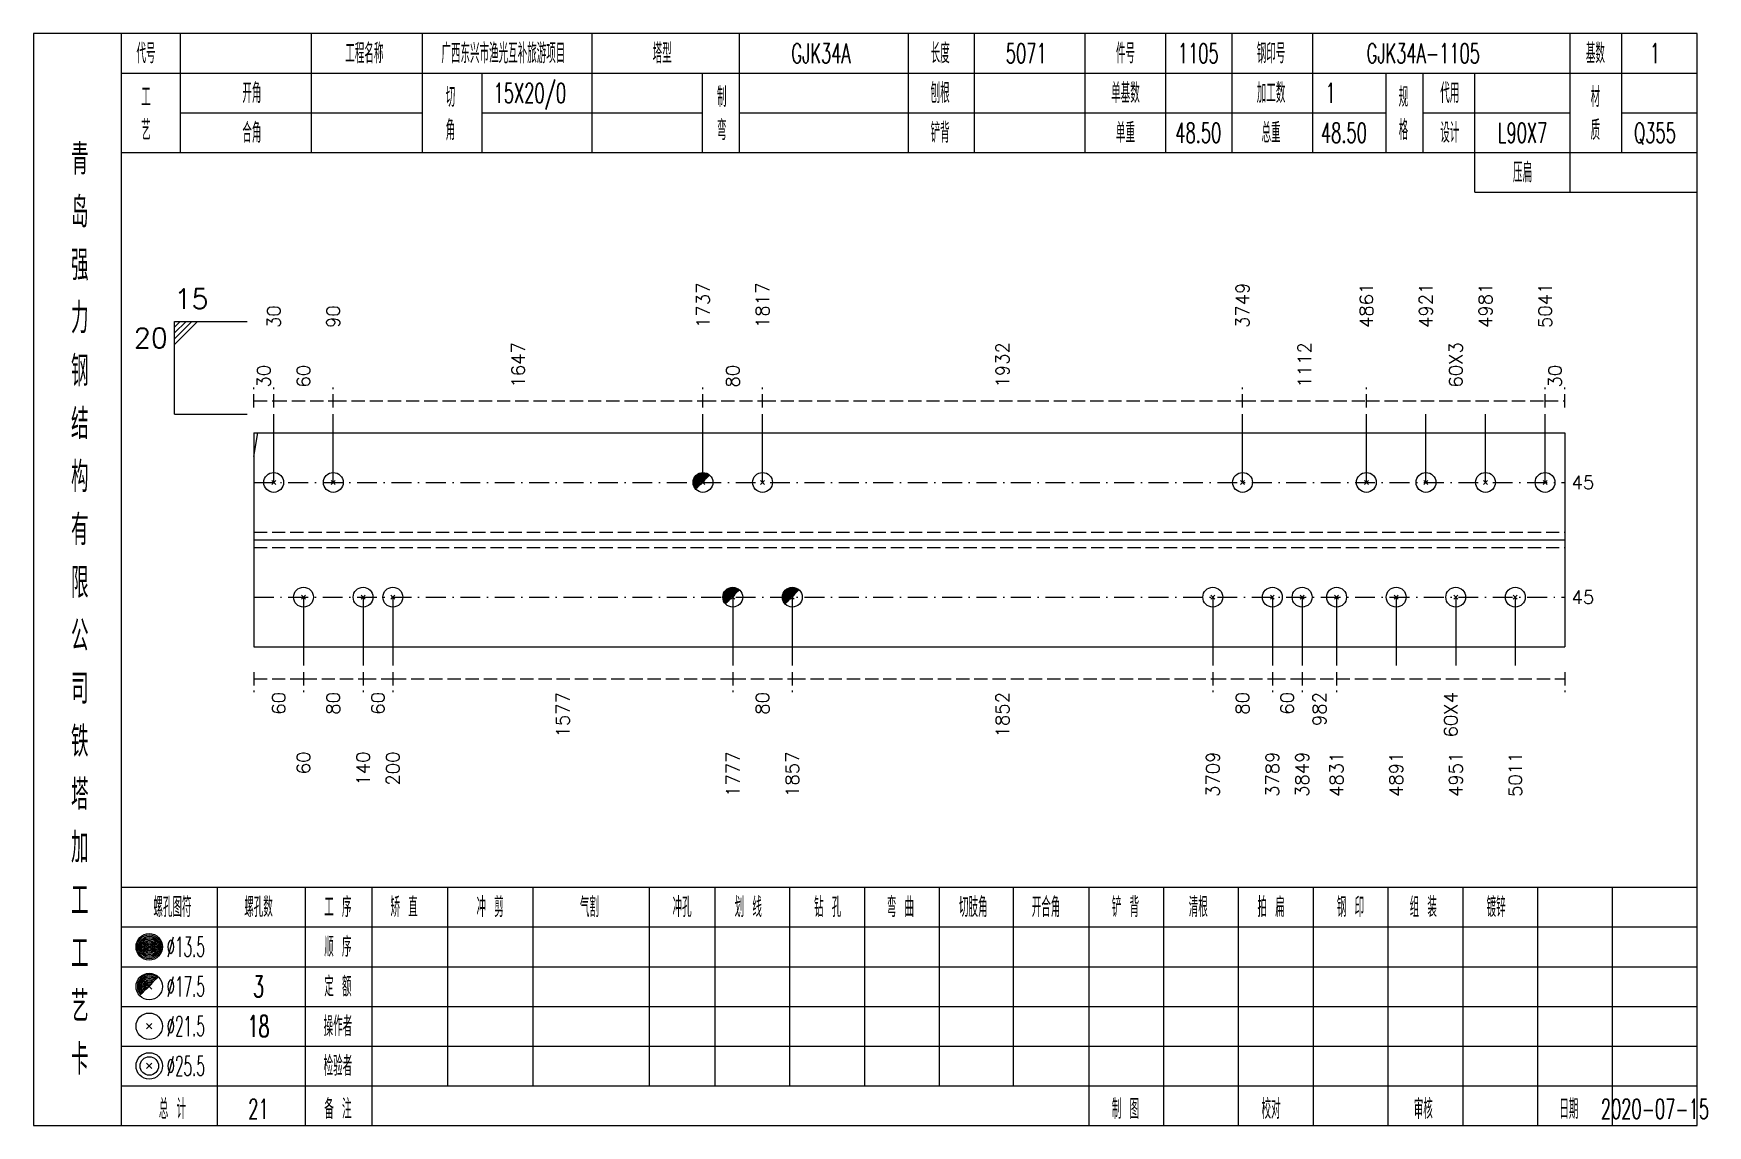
# Model space of a CAD drawing. Extents: x 0 to 2606, y -377 to 6479.
# Drawn here: x 1568.4 to 1821.3, y 1925 to 2090 of the extents above; entities that cross this region are included whole.
import ezdxf
from ezdxf.enums import TextEntityAlignment as Align

# ---------------------------------------------------------------- set-up
doc = ezdxf.new("R2010")
doc.units = 0
doc.header["$MEASUREMENT"] = 0
doc.linetypes.add('一点画线', pattern=[5.2, 3, -1, 0.2, -1])
doc.linetypes.add('虚线', pattern=[2.75, 2, -0.75])
doc.layers.get('0').update_dxf_attribs({"linetype": 'CONTINUOUS', "lineweight": 25})
doc.layers.add('1', color=7, linetype='CONTINUOUS', lineweight=25)
doc.layers.add('4', color=7, linetype='CONTINUOUS', lineweight=25)
doc.styles.get("Standard").update_dxf_attribs({"font": 'simplex.shx', "width": 0.7, "height": 3, "bigfont": 'gbhzfs.shx'})

msp = doc.modelspace()

# ---------------------------------------------------------------- texts
at = {"color": 7, "linetype": 'Continuous', "lineweight": 13}
msp.add_text('15', height=3, dxfattribs=at).set_placement((1589.7, 2047.5), align=Align.BOTTOM_LEFT)
for s, p in [('1737', (1669.56, 2045.5)), ('1817', (1678.56, 2045.5)), ('3749', (1751.09, 2045.5)), ('4861', (1769.8, 2045.5)), ('4921', (1778.8, 2045.5)), ('4981', (1787.8, 2045.5)), ('5041', (1796.8, 2045.5)), ('30', (1604.7, 2045.5)), ('90', (1613.7, 2045.5))]:
    msp.add_text(s, height=2, rotation=90, dxfattribs=at).set_placement(p, align=Align.MIDDLE_LEFT)
msp.add_text('20', height=3, dxfattribs=at).set_placement((1588.7, 2045.5), align=Align.TOP_RIGHT)
at = {"color": 8, "linetype": 'Continuous', "lineweight": 9}
for s, p in [('1647', (1641.63, 2036.5)), ('1932', (1714.82, 2036.5)), ('1112', (1760.45, 2036.5)), ('60X3', (1783.3, 2036.5)), ('30', (1603.2, 2036.5)), ('60', (1609.2, 2036.5)), ('80', (1674.06, 2036.5)), ('30', (1798.3, 2036.5))]:
    msp.add_text(s, height=2, rotation=90, dxfattribs=at).set_placement(p, align=Align.MIDDLE_LEFT)
at = {"color": 7, "linetype": 'Continuous', "lineweight": 13}
for p in [(1800.8, 2022.17), (1800.8, 2004.83)]:
    msp.add_text('45', height=2, dxfattribs=at).set_placement(p, align=Align.MIDDLE_LEFT)
at = {"color": 8, "linetype": 'Continuous', "lineweight": 9}
for s, p in [('60', (1605.45, 1990.5)), ('80', (1613.7, 1990.5)), ('60', (1620.45, 1990.5)), ('1577', (1648.38, 1990.5)), ('80', (1678.56, 1990.5)), ('1852', (1714.82, 1990.5)), ('80', (1751.09, 1990.5)), ('60', (1757.84, 1990.5)), ('982', (1762.7, 1990.5)), ('60X4', (1782.55, 1990.5))]:
    msp.add_text(s, height=2, rotation=90, dxfattribs=at).set_placement(p, align=Align.MIDDLE_RIGHT)
at = {"layer": '1', "color": 7, "linetype": 'Continuous', "lineweight": 13}
for s, p in [('60', (1609.2, 1981.5)), ('140', (1618.2, 1981.5)), ('200', (1622.7, 1981.5)), ('1777', (1674.06, 1981.5)), ('1857', (1683.06, 1981.5)), ('3709', (1746.59, 1981.5)), ('3789', (1755.59, 1981.5)), ('3849', (1760.09, 1981.5)), ('4831', (1765.3, 1981.5)), ('4891', (1774.3, 1981.5)), ('4951', (1783.3, 1981.5)), ('5011', (1792.3, 1981.5))]:
    msp.add_text(s, height=2, rotation=90, dxfattribs=at).set_placement(p, align=Align.MIDDLE_RIGHT)
at = {"layer": '4', "color": 1, "linetype": 'Continuous', "lineweight": 13}
for s, height, width, p in [('代号', 3, 0.6, (1585.4, 2087)), ('工程名称', 3, 0.6, (1618.4, 2087)), ('广西东兴市渔光互补旅游项目', 3, 0.6, (1639.4, 2087)), ('塔型', 3, 0.6, (1663.4, 2087)), ('GJK34A', 3, 0.6, (1687.4, 2087)), ('长度', 3, 0.6, (1705.4, 2087)), ('5071', 3, 0.6, (1718.4, 2087)), ('件号', 3, 0.6, (1733.4, 2087)), ('1105', 3, 0.6, (1744.4, 2087)), ('钢印号', 3, 0.6, (1755.4, 2087)), ('GJK34A-1105', 3, 0.6, (1778.4, 2087)), ('基数', 3, 0.6, (1804.4, 2087)), ('1', 3, 0.6, (1813.4, 2087)), ('工', 3, 0.6, (1585.4, 2080.4)), ('开角', 3, 0.6, (1601.4, 2081)), ('切', 3, 0.6, (1631.4, 2080.4)), ('15X20/0', 3, 0.6, (1643.4, 2081)), ('制', 3, 0.6, (1672.4, 2080.4)), ('刨根', 3, 0.6, (1705.4, 2081)), ('单基数', 3, 0.6, (1733.4, 2081)), ('加工数', 3, 0.6, (1755.4, 2081)), ('1', 3, 0.6, (1764.4, 2081)), ('规', 3, 0.6, (1775.4, 2080.4)), ('代用', 3, 0.6, (1782.4, 2081)), ('材', 3, 0.6, (1804.4, 2080.4)), ('艺', 3, 0.6, (1585.4, 2075.4)), ('合角', 3, 0.6, (1601.4, 2075)), ('角', 3, 0.6, (1631.4, 2075.4)), ('弯', 3, 0.6, (1672.4, 2075.4)), ('铲背', 3, 0.6, (1705.4, 2075)), ('单重', 3, 0.6, (1733.4, 2075)), ('总重', 3, 0.6, (1755.4, 2075)), ('格', 3, 0.6, (1775.4, 2075.4)), ('设计', 3, 0.6, (1782.4, 2075)), ('质', 3, 0.6, (1804.4, 2075.4)), ('48.50', 3, 0.6, (1744.4, 2075)), ('48.50', 3, 0.6, (1766.4, 2075)), ('L90X7', 3, 0.6, (1793.4, 2075)), ('Q355', 3, 0.6, (1813.4, 2075)), ('青', 4.6, 0.8, (1575.4, 2071)), ('压扁', 3, 0.6, (1793.4, 2069)), ('岛', 4.6, 0.8, (1575.4, 2063)), ('强', 4.6, 0.8, (1575.4, 2055)), ('力', 4.6, 0.8, (1575.4, 2047)), ('钢', 4.6, 0.8, (1575.4, 2039)), ('结', 4.6, 0.8, (1575.4, 2031)), ('构', 4.6, 0.8, (1575.4, 2023)), ('有', 4.6, 0.8, (1575.4, 2015)), ('限', 4.6, 0.8, (1575.4, 2007)), ('公', 4.6, 0.8, (1575.4, 1999)), ('司', 4.6, 0.8, (1575.4, 1991)), ('铁', 4.6, 0.8, (1575.4, 1983)), ('塔', 4.6, 0.8, (1575.4, 1975)), ('加', 4.6, 0.8, (1575.4, 1967)), ('工', 4.6, 0.8, (1575.4, 1959)), ('螺孔图符', 3, 0.6, (1589.4, 1958)), ('螺孔数', 3, 0.6, (1602.4, 1958)), ('工 序', 3, 0.6, (1614.4, 1958)), ('矫 直', 3, 0.6, (1624.4, 1958)), ('冲 剪', 3, 0.6, (1637.4, 1958)), ('气割', 3, 0.6, (1652.4, 1958)), ('冲孔', 3, 0.6, (1666.4, 1958)), ('划 线', 3, 0.6, (1676.4, 1958)), ('钻 孔', 3, 0.6, (1688.4, 1958)), ('弯 曲', 3, 0.6, (1699.4, 1958)), ('切肢角', 3, 0.6, (1710.4, 1958)), ('开合角', 3, 0.6, (1721.4, 1958)), ('铲 背', 3, 0.6, (1733.4, 1958)), ('清根', 3, 0.6, (1744.4, 1958)), ('拍 扁', 3, 0.6, (1755.4, 1958)), ('钢 印', 3, 0.6, (1767.4, 1958)), ('组 装', 3, 0.6, (1778.4, 1958)), ('镀锌', 3, 0.6, (1789.4, 1958)), ('工', 4.6, 0.8, (1575.4, 1951)), ('%%C13.5', 3, 0.5, (1591.4, 1952)), ('顺 序', 3, 0.6, (1614.4, 1952)), ('定 额', 3, 0.6, (1614.4, 1946)), ('艺', 4.6, 0.8, (1575.4, 1943)), ('%%C17.5', 3, 0.5, (1591.4, 1946)), ('3', 3.2, 0.6, (1602.4, 1946)), ('%%C21.5', 3, 0.5, (1591.4, 1940)), ('18', 3.2, 0.6, (1602.4, 1940)), ('操作者', 3, 0.6, (1614.4, 1940)), ('卡', 4.6, 0.8, (1575.4, 1935)), ('%%C25.5', 3, 0.5, (1591.4, 1934)), ('检验者', 3, 0.6, (1614.4, 1934)), ('总 计', 3, 0.6, (1589.4, 1927.5)), ('21', 3, 0.6, (1602.4, 1927.5)), ('备 注', 3, 0.6, (1614.4, 1927.5)), ('制 图', 3, 0.6, (1733.4, 1927.5)), ('校对', 3, 0.6, (1755.4, 1927.5)), ('审核', 3, 0.6, (1778.4, 1927.5)), ('日期', 3, 0.6, (1800.4, 1927.5)), ('2020-07-15', 3, 0.6, (1813.4, 1927.5))]:
    msp.add_text(s, height=height, dxfattribs=dict(at, width=width)).set_placement(p, align=Align.MIDDLE_CENTER)

# ---------------------------------------------------------------- linework, layer by layer
at = {"color": 7, "linetype": 'Continuous', "lineweight": 13}
for p, q in [((1589.7, 2046.5), (1600.7, 2046.5)), ((1589.7, 2032.5), (1589.7, 2046.5)), ((1590.58, 2046.5), (1589.7, 2045.62)), ((1591.45, 2046.5), (1589.7, 2044.75)), ((1592.33, 2046.5), (1589.7, 2043.88)), ((1593.2, 2046.5), (1589.7, 2043)), ((1589.7, 2032.5), (1600.7, 2032.5)), ((1604.7, 2022.17), (1604.7, 2032.5)), ((1613.7, 2022.17), (1613.7, 2032.5)), ((1669.56, 2022.17), (1669.56, 2032.5)), ((1678.56, 2022.17), (1678.56, 2032.5)), ((1751.09, 2022.17), (1751.09, 2032.5)), ((1769.8, 2022.17), (1769.8, 2032.5)), ((1778.8, 2022.17), (1778.8, 2032.5)), ((1787.8, 2022.17), (1787.8, 2032.5)), ((1796.8, 2022.17), (1796.8, 2032.5)), ((1601.7, 2026.07), (1602.29, 2029.67)), ((1604.4, 2021.87), (1605, 2022.47)), ((1605, 2021.87), (1604.4, 2022.47)), ((1613.4, 2021.87), (1614, 2022.47)), ((1614, 2021.87), (1613.4, 2022.47)), ((1678.26, 2021.87), (1678.86, 2022.47)), ((1678.86, 2021.87), (1678.26, 2022.47)), ((1750.79, 2021.87), (1751.39, 2022.47)), ((1751.39, 2021.87), (1750.79, 2022.47)), ((1769.5, 2021.87), (1770.1, 2022.47)), ((1770.1, 2021.87), (1769.5, 2022.47)), ((1778.5, 2021.87), (1779.1, 2022.47)), ((1779.1, 2021.87), (1778.5, 2022.47)), ((1787.5, 2021.87), (1788.1, 2022.47)), ((1788.1, 2021.87), (1787.5, 2022.47)), ((1796.5, 2021.87), (1797.1, 2022.47)), ((1797.1, 2021.87), (1796.5, 2022.47)), ((1609.2, 2004.83), (1609.2, 1994.5)), ((1618.2, 2004.83), (1618.2, 1994.5)), ((1622.7, 2004.83), (1622.7, 1994.5)), ((1674.06, 2004.83), (1674.06, 1994.5)), ((1683.06, 2004.83), (1683.06, 1994.5)), ((1746.59, 2004.83), (1746.59, 1994.5)), ((1755.59, 2004.83), (1755.59, 1994.5)), ((1760.09, 2004.83), (1760.09, 1994.5)), ((1765.3, 2004.83), (1765.3, 1994.5)), ((1774.3, 2004.83), (1774.3, 1994.5)), ((1783.3, 2004.83), (1783.3, 1994.5)), ((1792.3, 2004.83), (1792.3, 1994.5))]:
    msp.add_line(p, q, dxfattribs=at)
at = {"color": 8, "linetype": '虚线', "lineweight": 9}
for p, q in [((1601.7, 2033.5), (1601.7, 2036.5)), ((1604.7, 2033.5), (1604.7, 2036.5)), ((1604.7, 2033.5), (1604.7, 2036.5)), ((1613.7, 2033.5), (1613.7, 2036.5)), ((1613.7, 2033.5), (1613.7, 2036.5)), ((1669.56, 2033.5), (1669.56, 2036.5)), ((1669.56, 2033.5), (1669.56, 2036.5)), ((1678.56, 2033.5), (1678.56, 2036.5)), ((1678.56, 2033.5), (1678.56, 2036.5)), ((1751.09, 2033.5), (1751.09, 2036.5)), ((1751.09, 2033.5), (1751.09, 2036.5)), ((1769.8, 2033.5), (1769.8, 2036.5)), ((1769.8, 2033.5), (1769.8, 2036.5)), ((1796.8, 2033.5), (1796.8, 2036.5)), ((1796.8, 2033.5), (1796.8, 2036.5)), ((1799.8, 2033.5), (1799.8, 2036.5)), ((1601.7, 2034.5), (1604.7, 2034.5)), ((1604.7, 2034.5), (1613.7, 2034.5)), ((1613.7, 2034.5), (1669.56, 2034.5)), ((1669.56, 2034.5), (1678.56, 2034.5)), ((1678.56, 2034.5), (1751.09, 2034.5)), ((1751.09, 2034.5), (1769.8, 2034.5)), ((1769.8, 2034.5), (1796.8, 2034.5)), ((1796.8, 2034.5), (1799.8, 2034.5)), ((1601.7, 1993.5), (1601.7, 1990.5)), ((1609.2, 1993.5), (1609.2, 1990.5)), ((1609.2, 1993.5), (1609.2, 1990.5)), ((1618.2, 1993.5), (1618.2, 1990.5)), ((1618.2, 1993.5), (1618.2, 1990.5)), ((1622.7, 1993.5), (1622.7, 1990.5)), ((1622.7, 1993.5), (1622.7, 1990.5)), ((1674.06, 1993.5), (1674.06, 1990.5)), ((1674.06, 1993.5), (1674.06, 1990.5)), ((1683.06, 1993.5), (1683.06, 1990.5)), ((1683.06, 1993.5), (1683.06, 1990.5)), ((1746.59, 1993.5), (1746.59, 1990.5)), ((1746.59, 1993.5), (1746.59, 1990.5)), ((1755.59, 1993.5), (1755.59, 1990.5)), ((1755.59, 1993.5), (1755.59, 1990.5)), ((1760.09, 1993.5), (1760.09, 1990.5)), ((1760.09, 1993.5), (1760.09, 1990.5)), ((1765.3, 1993.5), (1765.3, 1990.5)), ((1765.3, 1993.5), (1765.3, 1990.5)), ((1799.8, 1993.5), (1799.8, 1990.5)), ((1601.7, 1992.5), (1609.2, 1992.5)), ((1609.2, 1992.5), (1618.2, 1992.5)), ((1618.2, 1992.5), (1622.7, 1992.5)), ((1622.7, 1992.5), (1674.06, 1992.5)), ((1674.06, 1992.5), (1683.06, 1992.5)), ((1683.06, 1992.5), (1746.59, 1992.5)), ((1746.59, 1992.5), (1755.59, 1992.5)), ((1755.59, 1992.5), (1760.09, 1992.5)), ((1760.09, 1992.5), (1765.3, 1992.5)), ((1765.3, 1992.5), (1799.8, 1992.5))]:
    msp.add_line(p, q, dxfattribs=at)
at = {"color": 7, "linetype": 'Continuous', "lineweight": 18}
for p, q in [((1601.7, 2029.67), (1601.7, 1997.33)), ((1601.7, 2029.67), (1799.8, 2029.67)), ((1799.8, 2029.67), (1799.8, 1997.33)), ((1601.7, 2013.5), (1799.8, 2013.5))]:
    msp.add_line(p, q, dxfattribs=at)
at = {"color": 3, "linetype": '一点画线', "lineweight": 13}
for p, q in [((1601.7, 2022.17), (1799.8, 2022.17)), ((1601.7, 2004.83), (1799.8, 2004.83))]:
    msp.add_line(p, q, dxfattribs=at)
at = {"color": 7, "linetype": 'Continuous', "lineweight": 0}
for p, q in [((1669.26, 2021.87), (1669.86, 2022.47)), ((1669.26, 2022.47), (1669.86, 2021.87))]:
    msp.add_line(p, q, dxfattribs=at)
at = {"color": 1, "linetype": '虚线', "lineweight": 18}
for p, q in [((1601.7, 2014.67), (1799.8, 2014.67)), ((1601.7, 2012.33), (1799.8, 2012.33))]:
    msp.add_line(p, q, dxfattribs=at)
at = {"color": 7, "linetype": 'Continuous', "lineweight": 13}
for centre in [(1604.7, 2022.17), (1613.7, 2022.17), (1669.56, 2022.17), (1678.56, 2022.17), (1751.09, 2022.17), (1769.8, 2022.17), (1778.8, 2022.17), (1787.8, 2022.17), (1796.8, 2022.17)]:
    msp.add_circle(centre, 1.5, dxfattribs=at)
for radius in [1.35, 1.2, 1.05, 0.9, 0.75, 0.6, 0.45, 0.3, 0.15]:
    msp.add_arc((1669.56, 2022.17), radius, 45, 225, dxfattribs=at)
at = {"layer": '1', "color": 7, "linetype": 'Continuous', "lineweight": 13}
for p, q in [((1608.9, 2004.53), (1609.5, 2005.13)), ((1609.5, 2004.53), (1608.9, 2005.13)), ((1617.9, 2004.53), (1618.5, 2005.13)), ((1618.5, 2004.53), (1617.9, 2005.13)), ((1622.4, 2004.53), (1623, 2005.13)), ((1623, 2004.53), (1622.4, 2005.13)), ((1746.29, 2004.53), (1746.89, 2005.13)), ((1746.89, 2004.53), (1746.29, 2005.13)), ((1755.29, 2004.53), (1755.89, 2005.13)), ((1755.89, 2004.53), (1755.29, 2005.13)), ((1759.79, 2004.53), (1760.39, 2005.13)), ((1760.39, 2004.53), (1759.79, 2005.13)), ((1765, 2004.53), (1765.6, 2005.13)), ((1765.6, 2004.53), (1765, 2005.13)), ((1774, 2004.53), (1774.6, 2005.13)), ((1774.6, 2004.53), (1774, 2005.13)), ((1783, 2004.53), (1783.6, 2005.13)), ((1783.6, 2004.53), (1783, 2005.13)), ((1792, 2004.53), (1792.6, 2005.13)), ((1792.6, 2004.53), (1792, 2005.13))]:
    msp.add_line(p, q, dxfattribs=at)
at = {"layer": '1', "color": 7, "linetype": 'Continuous', "lineweight": 0}
for p, q in [((1673.76, 2004.53), (1674.36, 2005.13)), ((1673.76, 2005.13), (1674.36, 2004.53)), ((1682.76, 2004.53), (1683.36, 2005.13)), ((1682.76, 2005.13), (1683.36, 2004.53))]:
    msp.add_line(p, q, dxfattribs=at)
at = {"layer": '1', "color": 7, "linetype": 'Continuous', "lineweight": 18}
msp.add_line((1601.7, 1997.33), (1799.8, 1997.33), dxfattribs=at)
at = {"layer": '1', "color": 7, "linetype": 'Continuous', "lineweight": 13}
for centre in [(1609.2, 2004.83), (1618.2, 2004.83), (1622.7, 2004.83), (1674.06, 2004.83), (1683.06, 2004.83), (1746.59, 2004.83), (1755.59, 2004.83), (1760.09, 2004.83), (1765.3, 2004.83), (1774.3, 2004.83), (1783.3, 2004.83), (1792.3, 2004.83)]:
    msp.add_circle(centre, 1.5, dxfattribs=at)
for centre, radius in [((1674.06, 2004.83), 1.35), ((1674.06, 2004.83), 1.2), ((1674.06, 2004.83), 1.05), ((1683.06, 2004.83), 1.35), ((1683.06, 2004.83), 1.2), ((1683.06, 2004.83), 1.05), ((1674.06, 2004.83), 0.9), ((1674.06, 2004.83), 0.75), ((1674.06, 2004.83), 0.6), ((1674.06, 2004.83), 0.45), ((1674.06, 2004.83), 0.3), ((1674.06, 2004.83), 0.15), ((1683.06, 2004.83), 0.9), ((1683.06, 2004.83), 0.75), ((1683.06, 2004.83), 0.6), ((1683.06, 2004.83), 0.45), ((1683.06, 2004.83), 0.3), ((1683.06, 2004.83), 0.15)]:
    msp.add_arc(centre, radius, 45, 225, dxfattribs=at)
at = {"layer": '4', "color": 1, "linetype": 'Continuous', "lineweight": 18}
for p, q in [((1581.7, 1925), (1581.7, 2090)), ((1590.6, 2072), (1590.6, 2090)), ((1610.4, 2072), (1610.4, 2090)), ((1627.2, 2072), (1627.2, 2090)), ((1652.8, 2072), (1652.8, 2090)), ((1675.1, 2072), (1675.1, 2090)), ((1700.6, 2072), (1700.6, 2090)), ((1710.6, 2072), (1710.6, 2090)), ((1727.3, 2072), (1727.3, 2090)), ((1739.5, 2072), (1739.5, 2090)), ((1749.5, 2072), (1749.5, 2090)), ((1761.7, 2072), (1761.7, 2090)), ((1800.6, 2066), (1800.6, 2090)), ((1808.4, 2072), (1808.4, 2090)), ((1581.7, 2084), (1819.8, 2084)), ((1636.2, 2072), (1636.2, 2084)), ((1669.5, 2072), (1669.5, 2084)), ((1772.8, 2072), (1772.8, 2084)), ((1778.4, 2072), (1778.4, 2084)), ((1786.2, 2066), (1786.2, 2084)), ((1590.6, 2078), (1627.2, 2078)), ((1636.2, 2078), (1669.5, 2078)), ((1675.1, 2078), (1772.8, 2078)), ((1778.4, 2078), (1800.6, 2078)), ((1808.4, 2078), (1819.8, 2078)), ((1581.7, 2072), (1819.8, 2072)), ((1786.2, 2066), (1819.8, 2066)), ((1581.7, 1961), (1819.8, 1961)), ((1596.2, 1925), (1596.2, 1961)), ((1609.5, 1925), (1609.5, 1961)), ((1619.6, 1925), (1619.6, 1961)), ((1631, 1931), (1631, 1961)), ((1643.9, 1931), (1643.9, 1961)), ((1661.5, 1931), (1661.5, 1961)), ((1671.4, 1931), (1671.4, 1961)), ((1682.7, 1931), (1682.7, 1961)), ((1694, 1931), (1694, 1961)), ((1705.3, 1931), (1705.3, 1961)), ((1716.5, 1931), (1716.5, 1961)), ((1727.9, 1931), (1727.9, 1961)), ((1739.2, 1931), (1739.2, 1961)), ((1750.5, 1931), (1750.5, 1961)), ((1761.8, 1931), (1761.8, 1961)), ((1773.1, 1931), (1773.1, 1961)), ((1784.4, 1931), (1784.4, 1961)), ((1795.7, 1931), (1795.7, 1961)), ((1807, 1931), (1807, 1961)), ((1581.7, 1955), (1819.8, 1955)), ((1581.7, 1949), (1819.8, 1949)), ((1581.7, 1943), (1819.8, 1943)), ((1581.7, 1937), (1819.8, 1937)), ((1581.7, 1931), (1819.8, 1931)), ((1727.9, 1925), (1727.9, 1931)), ((1739.2, 1925), (1739.2, 1931)), ((1750.5, 1925), (1750.5, 1931)), ((1761.8, 1925), (1761.8, 1931)), ((1773.1, 1925), (1773.1, 1931)), ((1784.4, 1925), (1784.4, 1931)), ((1795.7, 1925), (1795.7, 1931)), ((1807, 1925), (1807, 1931))]:
    msp.add_line(p, q, dxfattribs=at)
at = {"layer": '4', "color": 7, "linetype": 'Continuous', "lineweight": 13}
for p, q in [((1585.7, 1951.8), (1586.1, 1952.2)), ((1586.1, 1951.8), (1585.7, 1952.2)), ((1585.5, 1939.6), (1586.3, 1940.4)), ((1586.3, 1939.6), (1585.5, 1940.4)), ((1585.5, 1933.6), (1586.3, 1934.4)), ((1586.3, 1933.6), (1585.5, 1934.4))]:
    msp.add_line(p, q, dxfattribs=at)
at = {"layer": '4', "color": 7, "linetype": 'Continuous', "lineweight": 0}
for p, q in [((1585.5, 1945.6), (1586.3, 1946.4)), ((1585.5, 1946.4), (1586.3, 1945.6))]:
    msp.add_line(p, q, dxfattribs=at)
at = {"layer": '4', "color": 1, "linetype": 'Continuous', "lineweight": 18}
msp.add_lwpolyline([(1568.4, 2090), (1568.4, 1925), (1819.8, 1925), (1819.8, 2090)], close=True, dxfattribs=at)
at = {"layer": '4', "color": 7, "linetype": 'Continuous', "lineweight": 13}
for centre, radius in [((1585.9, 1952), 2), ((1585.9, 1952), 1.8), ((1585.9, 1952), 1.6), ((1585.9, 1952), 1.4), ((1585.9, 1952), 1.2), ((1585.9, 1952), 1), ((1585.9, 1952), 0.8), ((1585.9, 1952), 0.6), ((1585.9, 1952), 0.4), ((1585.9, 1952), 0.2), ((1585.9, 1946), 2), ((1585.9, 1940), 2), ((1585.9, 1934), 2), ((1585.9, 1934), 1.4)]:
    msp.add_circle(centre, radius, dxfattribs=at)
for radius in [1.8, 1.6, 1.4, 1.2, 1, 0.8, 0.6, 0.4, 0.2]:
    msp.add_arc((1585.9, 1946), radius, 45, 225, dxfattribs=at)

msp.set_redraw_order([(e.dxf.handle, doc.entitydb.next_handle()) for e in msp.query("TEXT MTEXT ATTDEF DIMENSION ARC_DIMENSION")])  # texts and dimensions are drawn at this point

doc.saveas('drawing.dxf')
